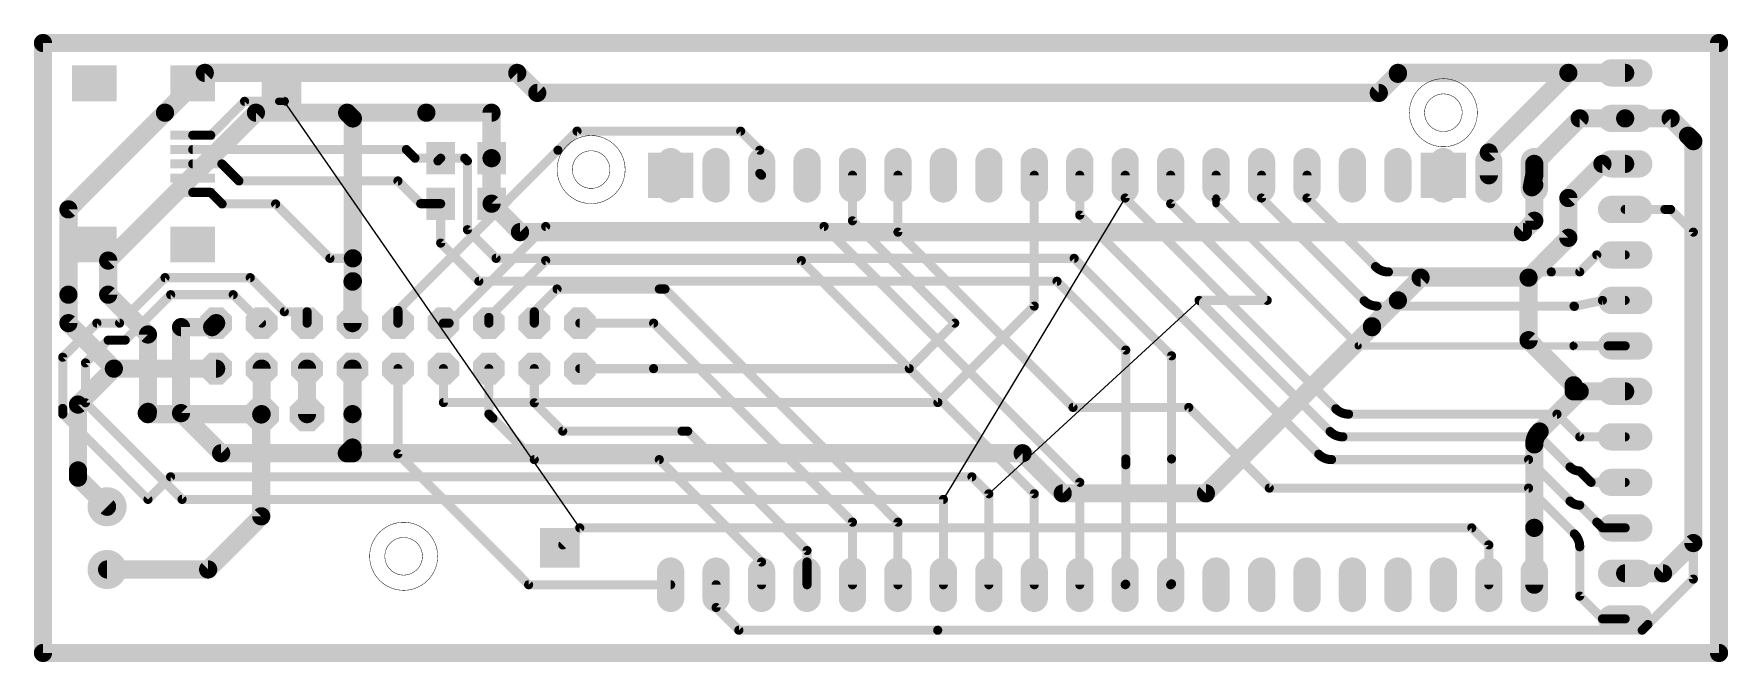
# Model space of a CAD drawing. Extents: x 22.8 to 117.5, y 33.1 to 68.2.
import ezdxf

# ---------------------------------------------------------------- set-up
doc = ezdxf.new("R2010")
doc.units = 0
for name, color, linetype in [('1', 22, 'CONTINUOUS'), ('16', 175, 'CONTINUOUS'), ('17', 82, 'CONTINUOUS'), ('19', 53, 'CONTINUOUS'), ('47', 253, 'CONTINUOUS')]:
    doc.layers.add(name, color=color, linetype=linetype)

# ---------------------------------------------------------------- blocks, each defined once
blk = doc.blocks.new('RECT')
blk.add_solid([(-0.5, -0.5), (0.5, -0.5), (-0.5, 0.5), (0.5, 0.5)])
blk = doc.blocks.new('ROUNDP')
at = {"const_width": 0.5}
blk.add_lwpolyline([(0, -0.25, 1), (0, 0.25, 1), (0, -0.25)], format="xyb", dxfattribs=at)
blk = doc.blocks.new('LONGP100')
at = {"const_width": 1}
blk.add_lwpolyline([(-0.5, 0), (0.5, 0)], dxfattribs=at)
at = {"const_width": 0.5}
for points in [[(-0.5, 0.25, 1), (-0.5, -0.25)], [(0.5, -0.25, 1), (0.5, 0.25)]]:
    blk.add_lwpolyline(points, format="xyb", dxfattribs=at)
blk = doc.blocks.new('OCTAGONP')
at = {"const_width": 0.5}
blk.add_lwpolyline([(-0.25, -0.1036), (-0.25, 0.1036), (-0.1036, 0.25), (0.1036, 0.25), (0.25, 0.1036), (0.25, -0.1036), (0.1036, -0.25), (-0.1036, -0.25), (-0.25, -0.1036), (-0.25, 0.1036)], dxfattribs=at)

msp = doc.modelspace()

# ---------------------------------------------------------------- linework, layer by layer
at = {"layer": '1'}
for points, const_width in [([(108.585, 66.04), (111.76, 66.04)], 1.016), ([(32.715, 62.56), (34.6075, 64.4525)], 0.508), ([(34.6075, 64.4525), (36.83, 64.4525)], 0.508), ([(36.5125, 64.4525), (36.83, 64.4525)], 0.4064), ([(48.4099, 63.8175), (48.4099, 61.2796)], 1.016), ([(111.76, 63.5), (109.22, 63.5)], 1.016), ([(114.3, 63.5), (111.76, 63.5)], 1.016), ([(114.3, 63.5), (115.2724, 62.5276)], 1.016), ([(31.71, 62.56), (32.715, 62.56)], 0.508), ([(115.2724, 62.5276), (115.57, 62.23)], 1.016), ([(115.2724, 62.5276), (115.57, 62.23)], 1.016), ([(115.57, 62.23), (115.57, 39.7908)], 1.016), ([(31.71, 61.76), (43.65, 61.76)], 0.508), ([(43.65, 61.76), (44.1325, 61.2775)], 0.508), ([(48.4099, 61.2796), (48.412, 61.2775)], 1.016), ([(48.412, 61.2775), (48.412, 58.7375)], 1.016), ([(31.71, 60.96), (33.3375, 60.96)], 0.508), ([(33.3375, 60.96), (33.9725, 60.325)], 0.508), ([(44.1325, 61.2775), (45.568, 61.2775)], 0.508), ([(45.4155, 61.125), (45.568, 61.2775)], 0.508), ([(45.568, 61.2775), (46.9113, 61.2775)], 0.508), ([(46.9113, 61.2775), (47.0611, 61.1276)], 0.508), ([(47.0611, 61.1276), (47.0611, 57.2872)], 0.508), ([(108.585, 59.055), (110.49, 60.96)], 1.016), ([(110.49, 60.96), (111.76, 60.96)], 1.016), ([(33.9725, 60.325), (34.29, 60.0075)], 0.508), ([(34.29, 60.0075), (43.18, 60.0075)], 0.508), ([(43.18, 60.0075), (44.45, 58.7375)], 0.508), ([(31.7225, 59.3725), (31.71, 59.36)], 0.508), ([(32.7025, 59.3725), (31.7225, 59.3725)], 0.508), ([(33.35, 58.725), (32.7025, 59.3725)], 0.508), ([(36.3421, 58.725), (33.35, 58.725)], 0.508), ([(36.3421, 58.725), (39.3802, 55.687)], 0.508), ([(44.45, 58.7375), (45.568, 58.7375)], 0.508), ([(45.568, 58.7375), (45.568, 56.54)], 0.508), ([(49.9995, 57.15), (48.412, 58.7375)], 1.016), ([(108.585, 56.8325), (108.585, 59.055)], 1.016), ([(111.76, 58.42), (113.9825, 58.42)], 0.508), ([(47.0611, 57.2872), (48.6613, 55.687)], 0.508), ([(106.045, 57.15), (49.9995, 57.15)], 1.016), ([(106.3625, 54.61), (108.585, 56.8325)], 1.016), ([(45.568, 56.54), (47.7012, 54.4068)], 0.508), ([(48.6613, 55.687), (80.9701, 55.687)], 0.508), ([(80.9701, 55.687), (86.4108, 50.2463)], 0.508), ([(109.22, 54.9275), (110.1725, 55.88)], 0.508), ([(111.76, 55.88), (110.1725, 55.88)], 0.508), ([(99.06, 53.34), (100.33, 54.61)], 1.016), ([(100.33, 54.61), (106.3625, 54.61)], 1.016), ([(106.3625, 51.1175), (106.3625, 54.61)], 1.016), ([(24.765, 53.6575), (24.765, 52.07)], 1.016), ([(26.9875, 53.6575), (29.21, 51.435)], 1.016), ([(47.7012, 54.4068), (80.01, 54.4068)], 0.508), ([(80.01, 54.4068), (83.8505, 50.5663)], 0.508), ([(73.3527, 47.6352), (78.74, 53.0225)], 0.508), ([(87.9475, 53.34), (91.7575, 53.34)], 0.508), ([(97.6122, 51.8922), (99.06, 53.34)], 1.016), ([(108.9224, 53.0026), (108.9025, 53.0225)], 0.508), ([(108.9224, 53.0026), (110.49, 53.34)], 0.508), ([(110.49, 53.34), (111.76, 53.34)], 0.508), ([(24.765, 52.07), (27.305, 49.53)], 1.016), ([(31.0591, 47.0459), (31.0591, 51.8465)], 1.016), ([(71.755, 49.53), (74.295, 52.07)], 0.508), ([(97.6122, 51.8465), (88.331, 42.5653)], 1.016), ([(97.6122, 51.8465), (97.6122, 51.8922)], 1.016), ([(29.21, 51.435), (29.21, 47.117)], 1.016), ([(108.8796, 48.6004), (106.3625, 51.1175)], 1.016), ([(83.8505, 50.5663), (83.8505, 44.4856)], 0.508), ([(86.4108, 50.2463), (86.4108, 44.4856)], 0.508), ([(108.9025, 50.8), (110.8075, 50.8)], 0.508), ([(110.8075, 50.8), (111.2283, 50.8)], 0.508), ([(111.76, 50.8), (111.2283, 50.8)], 0.508), ([(25.2984, 47.5234), (27.305, 49.53)], 1.016), ([(57.4675, 49.53), (71.755, 49.53)], 0.508), ([(106.9776, 46.0176), (109.22, 48.26)], 1.016), ([(108.8796, 48.26), (108.8796, 48.6004)], 1.016), ([(109.22, 48.26), (108.8796, 48.26)], 1.016), ([(111.76, 48.26), (109.22, 48.26)], 1.016), ([(25.2984, 43.8455), (25.2984, 47.5234)], 1.016), ([(29.21, 47.117), (29.1389, 47.0459)], 1.016), ([(33.2994, 44.8056), (31.0591, 47.0459)], 1.016), ([(40.64, 46.99), (40.64, 45.1231)], 1.016), ([(45.72, 47.6352), (73.3527, 47.6352)], 0.508), ([(40.64, 45.1231), (40.3225, 44.8056)], 1.016), ([(106.68, 40.64), (106.68, 45.2992)], 1.016), ([(111.76, 45.72), (109.22, 45.72)], 0.508), ([(40.3225, 44.8056), (33.2994, 44.8056)], 1.016), ([(40.6603, 44.8056), (40.3225, 44.8056)], 1.016), ([(78.0898, 44.8056), (40.6603, 44.8056)], 1.016), ([(80.33, 42.5653), (78.0898, 44.8056)], 1.016), ([(29.21, 42.2275), (30.4749, 43.4924)], 0.508), ([(30.4749, 43.4924), (75.2526, 43.4924)], 0.508), ([(75.2526, 43.4924), (76.2, 42.545)], 0.508), ([(109.5574, 43.4776), (109.22, 43.815)], 0.508), ([(109.5574, 43.4776), (109.855, 43.18)], 0.508), ([(88.331, 42.5653), (80.33, 42.5653)], 1.016), ([(109.855, 43.18), (111.76, 43.18)], 0.508), ([(31.115, 42.2275), (73.66, 42.2275)], 0.508), ([(109.22, 41.91), (110.1725, 40.9575)], 0.508), ([(53.34, 40.64), (52.3875, 39.6875)], 0.508), ([(103.1875, 40.64), (53.34, 40.64)], 0.508), ([(104.14, 39.6875), (103.1875, 40.64)], 0.508), ([(110.1725, 40.9575), (110.49, 40.64)], 0.508), ([(110.49, 40.64), (110.9108, 40.64)], 0.508), ([(111.76, 40.64), (110.9108, 40.64)], 0.508), ([(104.14, 37.465), (104.14, 39.6875)], 0.508), ([(115.57, 39.7908), (113.8792, 38.1)], 1.016), ([(111.76, 38.1), (113.8792, 38.1)], 1.016), ([(109.22, 36.83), (110.49, 35.56)], 0.508), ([(110.49, 35.56), (110.9108, 35.56)], 0.508), ([(111.76, 35.56), (110.9108, 35.56)], 0.508)]:
    msp.add_lwpolyline(points, dxfattribs=dict(at, const_width=const_width))
for points, const_width in [([(108.585, 66.294, 1), (108.585, 65.786)], 0.508), ([(111.76, 65.786, 1), (111.76, 66.294)], 0.508), ([(34.6075, 64.5795, 1), (34.6075, 64.3255)], 0.254), ([(34.6973, 64.3627, 1), (34.5177, 64.5423)], 0.254), ([(36.5125, 64.5541, 1), (36.5125, 64.3509)], 0.2032), ([(36.83, 64.3255, 1), (36.83, 64.5795)], 0.254), ([(36.83, 64.3509, 1), (36.83, 64.5541)], 0.2032), ([(48.6639, 63.8175, 1), (48.1559, 63.8175)], 0.508), ([(109.22, 63.754, 1), (109.22, 63.246)], 0.508), ([(111.76, 63.754, 1), (111.76, 63.246)], 0.508), ([(111.76, 63.246, 1), (111.76, 63.754)], 0.508), ([(114.4796, 63.6796, 1), (114.1204, 63.3204)], 0.508), ([(114.3, 63.246, 1), (114.3, 63.754)], 0.508), ([(31.71, 62.687, 1), (31.71, 62.433)], 0.254), ([(32.6252, 62.6498, 1), (32.8048, 62.4702)], 0.254), ([(32.715, 62.433, 1), (32.715, 62.687)], 0.254), ([(115.452, 62.7072, 1), (115.0928, 62.348)], 0.508), ([(115.452, 62.7072, 1), (115.0928, 62.348)], 0.508), ([(115.0928, 62.348, 1), (115.452, 62.7072)], 0.508), ([(115.824, 62.23, 1), (115.316, 62.23)], 0.508), ([(115.3904, 62.0504, 1), (115.7496, 62.4096)], 0.508), ([(115.3904, 62.0504, 1), (115.7496, 62.4096)], 0.508), ([(31.71, 61.887, 1), (31.71, 61.633)], 0.254), ([(43.7398, 61.8498, 1), (43.5602, 61.6702)], 0.254), ([(43.65, 61.633, 1), (43.65, 61.887)], 0.254), ([(48.5895, 61.4592, 1), (48.2303, 61.1)], 0.508), ([(48.666, 61.2775, 1), (48.158, 61.2775)], 0.508), ([(48.2324, 61.0979, 1), (48.5916, 61.4571)], 0.508), ([(31.71, 61.087, 1), (31.71, 60.833)], 0.254), ([(33.4273, 61.0498, 1), (33.2477, 60.8702)], 0.254), ([(33.3375, 60.833, 1), (33.3375, 61.087)], 0.254), ([(44.1325, 61.4045, 1), (44.1325, 61.1505)], 0.254), ([(44.0427, 61.1877, 1), (44.2223, 61.3673)], 0.254), ([(45.3257, 61.2148, 1), (45.5053, 61.0352)], 0.254), ([(45.568, 61.4045, 1), (45.568, 61.1505)], 0.254), ([(45.6578, 61.1877, 1), (45.4782, 61.3673)], 0.254), ([(45.568, 61.1505, 1), (45.568, 61.4045)], 0.254), ([(47.0011, 61.3673, 1), (46.8215, 61.1877)], 0.254), ([(46.9113, 61.1505, 1), (46.9113, 61.4045)], 0.254), ([(47.1881, 61.1276, 1), (46.9341, 61.1276)], 0.254), ([(46.9713, 61.0378, 1), (47.1509, 61.2174)], 0.254), ([(48.1559, 61.2796, 1), (48.6639, 61.2796)], 0.508), ([(110.49, 61.214, 1), (110.49, 60.706)], 0.508), ([(110.6696, 60.7804, 1), (110.3104, 61.1396)], 0.508), ([(111.76, 60.706, 1), (111.76, 61.214)], 0.508), ([(34.0623, 60.4148, 1), (33.8827, 60.2352)], 0.254), ([(33.8827, 60.2352, 1), (34.0623, 60.4148)], 0.254), ([(34.29, 60.1345, 1), (34.29, 59.8805)], 0.254), ([(34.2002, 59.9177, 1), (34.3798, 60.0973)], 0.254), ([(43.2698, 60.0973, 1), (43.0902, 59.9177)], 0.254), ([(43.18, 59.8805, 1), (43.18, 60.1345)], 0.254), ([(31.6202, 59.4498, 1), (31.7998, 59.2702)], 0.254), ([(31.7225, 59.4995, 1), (31.7225, 59.2455)], 0.254), ([(31.8123, 59.2827, 1), (31.6327, 59.4623)], 0.254), ([(32.7923, 59.4623, 1), (32.6127, 59.2827)], 0.254), ([(32.7025, 59.2455, 1), (32.7025, 59.4995)], 0.254), ([(33.35, 58.852, 1), (33.35, 58.598)], 0.254), ([(33.2602, 58.6352, 1), (33.4398, 58.8148)], 0.254), ([(36.4319, 58.8148, 1), (36.2523, 58.6352)], 0.254), ([(36.3421, 58.598, 1), (36.3421, 58.852)], 0.254), ([(44.45, 58.8645, 1), (44.45, 58.6105)], 0.254), ([(44.3602, 58.6477, 1), (44.5398, 58.8273)], 0.254), ([(45.695, 58.7375, 1), (45.441, 58.7375)], 0.254), ([(45.568, 58.6105, 1), (45.568, 58.8645)], 0.254), ([(48.5916, 58.9171, 1), (48.2324, 58.5579)], 0.508), ([(48.158, 58.7375, 1), (48.666, 58.7375)], 0.508), ([(108.839, 59.055, 1), (108.331, 59.055)], 0.508), ([(108.4054, 59.2346, 1), (108.7646, 58.8754)], 0.508), ([(111.76, 58.547, 1), (111.76, 58.293)], 0.254), ([(113.9825, 58.293, 1), (113.9825, 58.547)], 0.254), ([(47.1509, 57.377, 1), (46.9713, 57.1974)], 0.254), ([(46.9341, 57.2872, 1), (47.1881, 57.2872)], 0.254), ([(49.9995, 57.404, 1), (49.9995, 56.896)], 0.508), ([(49.8199, 56.9704, 1), (50.1791, 57.3296)], 0.508), ([(106.045, 56.896, 1), (106.045, 57.404)], 0.508), ([(108.331, 56.8325, 1), (108.839, 56.8325)], 0.508), ([(108.7646, 56.6529, 1), (108.4054, 57.0121)], 0.508), ([(39.2904, 55.5972, 1), (39.47, 55.7768)], 0.254), ([(45.6578, 56.6298, 1), (45.4782, 56.4502)], 0.254), ([(45.441, 56.54, 1), (45.695, 56.54)], 0.254), ([(48.6613, 55.814, 1), (48.6613, 55.56)], 0.254), ([(48.5715, 55.5972, 1), (48.7511, 55.7768)], 0.254), ([(81.0599, 55.7768, 1), (80.8803, 55.5972)], 0.254), ([(80.9701, 55.56, 1), (80.9701, 55.814)], 0.254), ([(110.1725, 56.007, 1), (110.1725, 55.753)], 0.254), ([(110.2623, 55.7902, 1), (110.0827, 55.9698)], 0.254), ([(111.76, 55.753, 1), (111.76, 56.007)], 0.254), ([(100.33, 54.864, 1), (100.33, 54.356)], 0.508), ([(100.5096, 54.4304, 1), (100.1504, 54.7896)], 0.508), ([(106.6165, 54.61, 1), (106.1085, 54.61)], 0.508), ([(106.1829, 54.7896, 1), (106.5421, 54.4304)], 0.508), ([(106.3625, 54.356, 1), (106.3625, 54.864)], 0.508), ([(109.1302, 55.0173, 1), (109.3098, 54.8377)], 0.254), ([(25.019, 53.6575, 1), (24.511, 53.6575)], 0.508), ([(27.1671, 53.8371, 1), (26.8079, 53.4779)], 0.508), ([(47.7012, 54.5338, 1), (47.7012, 54.2798)], 0.254), ([(47.6114, 54.317, 1), (47.791, 54.4966)], 0.254), ([(80.0998, 54.4966, 1), (79.9202, 54.317)], 0.254), ([(80.01, 54.2798, 1), (80.01, 54.5338)], 0.254), ([(78.8298, 52.9327, 1), (78.6502, 53.1123)], 0.254), ([(87.9475, 53.467, 1), (87.9475, 53.213)], 0.254), ([(91.7575, 53.213, 1), (91.7575, 53.467)], 0.254), ([(98.8804, 53.5196, 1), (99.2396, 53.1604)], 0.508), ([(99.2396, 53.1604, 1), (98.8804, 53.5196)], 0.508), ([(108.9923, 53.1123, 1), (108.8127, 52.9327)], 0.254), ([(108.8957, 53.1267, 1), (108.9491, 52.8784)], 0.254), ([(108.8326, 52.9128, 1), (109.0122, 53.0924)], 0.254), ([(110.49, 53.467, 1), (110.49, 53.213)], 0.254), ([(110.5167, 53.2158, 1), (110.4633, 53.4642)], 0.254), ([(111.76, 53.213, 1), (111.76, 53.467)], 0.254), ([(24.9446, 52.2496, 1), (24.5854, 51.8904)], 0.508), ([(24.511, 52.07, 1), (25.019, 52.07)], 0.508), ([(31.3131, 51.8465, 1), (30.8051, 51.8465)], 0.508), ([(74.3848, 51.9802, 1), (74.2052, 52.1598)], 0.254), ([(97.8662, 51.8922, 1), (97.3582, 51.8922)], 0.508), ([(97.4326, 52.0718, 1), (97.7918, 51.7126)], 0.508), ([(97.3582, 51.8465, 1), (97.8662, 51.8465)], 0.508), ([(97.7918, 51.6669, 1), (97.4326, 52.0261)], 0.508), ([(29.464, 51.435, 1), (28.956, 51.435)], 0.508), ([(29.0304, 51.2554, 1), (29.3896, 51.6146)], 0.508), ([(106.5421, 51.2971, 1), (106.1829, 50.9379)], 0.508), ([(106.1085, 51.1175, 1), (106.6165, 51.1175)], 0.508), ([(83.9775, 50.5663, 1), (83.7235, 50.5663)], 0.254), ([(83.7607, 50.4765, 1), (83.9403, 50.6561)], 0.254), ([(86.5378, 50.2463, 1), (86.2838, 50.2463)], 0.254), ([(86.321, 50.1565, 1), (86.5006, 50.3361)], 0.254), ([(108.9025, 50.927, 1), (108.9025, 50.673)], 0.254), ([(110.8075, 50.927, 1), (110.8075, 50.673)], 0.254), ([(110.8075, 50.673, 1), (110.8075, 50.927)], 0.254), ([(111.2283, 50.927, 1), (111.2283, 50.673)], 0.254), ([(111.2283, 50.673, 1), (111.2283, 50.927)], 0.254), ([(111.76, 50.673, 1), (111.76, 50.927)], 0.254), ([(27.4846, 49.3504, 1), (27.1254, 49.7096)], 0.508), ([(27.1254, 49.3504, 1), (27.4846, 49.7096)], 0.508), ([(57.4675, 49.657, 1), (57.4675, 49.403)], 0.254), ([(71.6652, 49.6198, 1), (71.8448, 49.4402)], 0.254), ([(71.755, 49.403, 1), (71.755, 49.657)], 0.254), ([(109.1336, 48.6004, 1), (108.6256, 48.6004)], 0.508), ([(108.8796, 48.514, 1), (108.8796, 48.006)], 0.508), ([(108.6256, 48.26, 1), (109.1336, 48.26)], 0.508), ([(108.7, 48.4208, 1), (109.0592, 48.78)], 0.508), ([(109.22, 48.514, 1), (109.22, 48.006)], 0.508), ([(109.3996, 48.0804, 1), (109.0404, 48.4396)], 0.508), ([(109.22, 48.006, 1), (109.22, 48.514)], 0.508), ([(111.76, 48.006, 1), (111.76, 48.514)], 0.508), ([(25.5524, 47.5234, 1), (25.0444, 47.5234)], 0.508), ([(25.1188, 47.703, 1), (25.478, 47.3438)], 0.508), ([(28.9593, 47.2255, 1), (29.3185, 46.8663)], 0.508), ([(28.956, 47.117, 1), (29.464, 47.117)], 0.508), ([(29.3896, 46.9374, 1), (29.0304, 47.2966)], 0.508), ([(31.2387, 47.2255, 1), (30.8795, 46.8663)], 0.508), ([(40.894, 46.99, 1), (40.386, 46.99)], 0.508), ([(45.72, 47.7622, 1), (45.72, 47.5082)], 0.254), ([(73.2629, 47.725, 1), (73.4425, 47.5454)], 0.254), ([(73.3527, 47.5082, 1), (73.3527, 47.7622)], 0.254), ([(30.8051, 47.0459, 1), (31.3131, 47.0459)], 0.508), ([(106.9776, 46.0176, 0.1989), (106.68, 45.2992)], 1.016), ([(106.798, 46.1972, 1), (107.1572, 45.838)], 0.508), ([(107.1572, 45.838, 1), (106.798, 46.1972)], 0.508), ([(40.8196, 44.9435, 1), (40.4604, 45.3027)], 0.508), ([(106.934, 45.2992, 1), (106.426, 45.2992)], 0.508), ([(106.426, 45.2992, 1), (106.934, 45.2992)], 0.508), ([(109.22, 45.847, 1), (109.22, 45.593)], 0.254), ([(111.76, 45.593, 1), (111.76, 45.847)], 0.254), ([(33.2994, 45.0596, 1), (33.2994, 44.5516)], 0.508), ([(33.1198, 44.626, 1), (33.479, 44.9852)], 0.508), ([(40.3225, 45.0596, 1), (40.3225, 44.5516)], 0.508), ([(40.1429, 44.9852, 1), (40.5021, 44.626)], 0.508), ([(40.3225, 44.5516, 1), (40.3225, 45.0596)], 0.508), ([(40.386, 45.1231, 1), (40.894, 45.1231)], 0.508), ([(40.6603, 45.0596, 1), (40.6603, 44.5516)], 0.508), ([(40.6603, 44.5516, 1), (40.6603, 45.0596)], 0.508), ([(78.2694, 44.9852, 1), (77.9102, 44.626)], 0.508), ([(78.0898, 44.5516, 1), (78.0898, 45.0596)], 0.508), ([(83.7235, 44.4856, 1), (83.9775, 44.4856)], 0.254), ([(86.2838, 44.4856, 1), (86.5378, 44.4856)], 0.254), ([(25.0444, 43.8455, 1), (25.5524, 43.8455)], 0.508), ([(30.4749, 43.6194, 1), (30.4749, 43.3654)], 0.254), ([(30.5647, 43.4026, 1), (30.3851, 43.5822)], 0.254), ([(75.3424, 43.5822, 1), (75.1628, 43.4026)], 0.254), ([(75.2526, 43.3654, 1), (75.2526, 43.6194)], 0.254), ([(109.3098, 43.9048, 1), (109.1302, 43.7252)], 0.254), ([(109.6472, 43.5674, 1), (109.4676, 43.3878)], 0.254), ([(109.4676, 43.3878, 1), (109.6472, 43.5674)], 0.254), ([(76.1102, 42.4552, 1), (76.2898, 42.6348)], 0.254), ([(80.33, 42.8193, 1), (80.33, 42.3113)], 0.508), ([(80.1504, 42.3857, 1), (80.5096, 42.7449)], 0.508), ([(88.1514, 42.7449, 1), (88.5106, 42.3857)], 0.508), ([(88.331, 42.3113, 1), (88.331, 42.8193)], 0.508), ([(109.855, 43.307, 1), (109.855, 43.053)], 0.254), ([(109.7652, 43.0902, 1), (109.9448, 43.2698)], 0.254), ([(111.76, 43.053, 1), (111.76, 43.307)], 0.254), ([(29.1202, 42.3173, 1), (29.2998, 42.1377)], 0.254), ([(31.115, 42.3545, 1), (31.115, 42.1005)], 0.254), ([(73.66, 42.1005, 1), (73.66, 42.3545)], 0.254), ([(109.3098, 41.9998, 1), (109.1302, 41.8202)], 0.254), ([(53.34, 40.767, 1), (53.34, 40.513)], 0.254), ([(53.4298, 40.5502, 1), (53.2502, 40.7298)], 0.254), ([(103.2773, 40.7298, 1), (103.0977, 40.5502)], 0.254), ([(103.1875, 40.513, 1), (103.1875, 40.767)], 0.254), ([(106.426, 40.64, 1), (106.934, 40.64)], 0.508), ([(110.2623, 41.0473, 1), (110.0827, 40.8677)], 0.254), ([(110.0827, 40.8677, 1), (110.2623, 41.0473)], 0.254), ([(110.49, 40.767, 1), (110.49, 40.513)], 0.254), ([(110.4002, 40.5502, 1), (110.5798, 40.7298)], 0.254), ([(110.9108, 40.767, 1), (110.9108, 40.513)], 0.254), ([(110.9108, 40.513, 1), (110.9108, 40.767)], 0.254), ([(111.76, 40.513, 1), (111.76, 40.767)], 0.254), ([(52.2977, 39.7773, 1), (52.4773, 39.5977)], 0.254), ([(104.267, 39.6875, 1), (104.013, 39.6875)], 0.254), ([(104.0502, 39.5977, 1), (104.2298, 39.7773)], 0.254), ([(115.316, 39.7908, 1), (115.824, 39.7908)], 0.508), ([(115.7496, 39.6112, 1), (115.3904, 39.9704)], 0.508), ([(111.76, 38.354, 1), (111.76, 37.846)], 0.508), ([(113.6996, 38.2796, 1), (114.0588, 37.9204)], 0.508), ([(113.8792, 37.846, 1), (113.8792, 38.354)], 0.508), ([(104.013, 37.465, 1), (104.267, 37.465)], 0.254), ([(109.3098, 36.9198, 1), (109.1302, 36.7402)], 0.254), ([(110.49, 35.687, 1), (110.49, 35.433)], 0.254), ([(110.4002, 35.4702, 1), (110.5798, 35.6498)], 0.254), ([(110.9108, 35.687, 1), (110.9108, 35.433)], 0.254), ([(110.9108, 35.433, 1), (110.9108, 35.687)], 0.254), ([(111.76, 35.433, 1), (111.76, 35.687)], 0.254)]:
    msp.add_lwpolyline(points, format="xyb", dxfattribs=dict(at, const_width=const_width))
at = {"layer": '16'}
for points, const_width in [([(32.385, 66.04), (30.1625, 63.8175)], 1.016), ([(49.8475, 66.04), (32.385, 66.04)], 1.016), ([(50.9651, 64.9224), (49.8475, 66.04)], 1.016), ([(99.06, 65.9892), (97.9932, 64.9224)], 1.016), ([(108.585, 66.04), (99.06, 66.04)], 1.016), ([(99.06, 66.04), (99.06, 65.9892)], 1.016), ([(104.14, 61.595), (108.585, 66.04)], 1.016), ([(97.9932, 64.9224), (50.9651, 64.9224)], 1.016), ([(30.1625, 63.8175), (24.765, 58.42)], 1.016), ([(35.2425, 63.8175), (26.9875, 55.5625)], 1.016), ([(40.3403, 63.8175), (35.2425, 63.8175)], 1.016), ([(40.3403, 63.8175), (44.7675, 63.8175)], 1.016), ([(40.6603, 63.4975), (40.3403, 63.8175)], 1.016), ([(40.6603, 55.687), (40.6603, 63.4975)], 1.016), ([(44.7675, 63.8175), (48.4099, 63.8175)], 1.016), ([(106.68, 60.96), (109.22, 63.5)], 1.016), ([(52.1208, 61.722), (53.1876, 62.7888)], 0.508), ([(53.1876, 62.7888), (62.3316, 62.7888)], 0.508), ([(62.3316, 62.7888), (63.3984, 61.722)], 0.508), ([(43.18, 52.7812), (52.1208, 61.722)], 0.508), ([(63.3984, 61.722), (63.3984, 60.4266)], 0.508), ([(104.14, 60.325), (104.14, 61.595)], 1.016), ([(63.3984, 60.4266), (63.5, 60.325)], 0.508), ([(106.68, 60.325), (106.5457, 59.6534)], 1.016), ([(106.68, 60.325), (106.68, 60.96)], 1.016), ([(106.68, 57.785), (106.68, 60.325)], 1.016), ([(68.58, 57.785), (68.58, 60.325)], 0.508), ([(71.12, 57.15), (71.12, 60.325)], 0.508), ([(78.74, 53.0225), (78.74, 60.325)], 0.508), ([(81.28, 58.1025), (81.28, 60.325)], 0.508), ([(83.82, 59.055), (83.82, 60.325)], 0.508), ([(86.36, 58.7375), (86.36, 60.325)], 0.508), ([(88.9, 59.055), (88.9, 60.325)], 0.508), ([(91.44, 59.055), (91.44, 60.325)], 0.508), ([(93.98, 59.055), (93.98, 60.325)], 0.508), ([(106.68, 59.7877), (106.5457, 59.6534)], 1.016), ([(24.765, 58.42), (24.765, 53.6575)], 1.016), ([(95.5874, 47.2876), (83.82, 59.055)], 0.508), ([(91.7575, 53.34), (86.36, 58.7375)], 0.508), ([(88.9, 59.055), (88.9, 58.7375)], 0.4064), ([(88.9, 58.7375), (96.8375, 50.8)], 0.4064), ([(97.1749, 53.3201), (91.44, 59.055)], 0.508), ([(97.8099, 55.2251), (93.98, 59.055)], 0.508), ([(74.295, 52.07), (68.58, 57.785)], 0.508), ([(94.6349, 44.7476), (81.28, 58.1025)], 0.508), ([(106.045, 57.15), (106.68, 57.785)], 1.016), ([(113.9825, 58.42), (114.3, 58.42)], 0.508), ([(114.3, 58.42), (115.57, 57.15)], 0.508), ([(46.0375, 52.07), (51.435, 57.4675)], 0.508), ([(51.435, 57.4675), (66.9925, 57.4675)], 0.508), ([(66.9925, 57.4675), (81.28, 43.18)], 0.508), ([(80.9041, 47.3659), (71.12, 57.15)], 0.508), ([(115.57, 57.15), (115.57, 37.7825)], 0.508), ([(26.9875, 55.5625), (26.9875, 53.6575)], 1.016), ([(39.3802, 55.687), (40.6603, 55.687)], 0.508), ([(40.6603, 54.4068), (40.6603, 55.687)], 1.016), ([(40.64, 54.3865), (40.6603, 54.4068)], 1.016), ([(48.26, 52.3875), (51.435, 55.5625)], 0.508), ([(51.435, 55.5625), (65.7225, 55.5625)], 0.508), ([(65.7225, 55.5625), (78.74, 42.545)], 0.508), ([(107.6325, 54.9275), (98.5283, 54.9275)], 0.508), ([(107.6325, 54.9275), (109.22, 54.9275)], 0.508), ([(30.1625, 54.61), (27.6225, 52.07)], 0.508), ([(34.925, 54.61), (30.1625, 54.61)], 0.508), ([(36.83, 52.705), (34.925, 54.61)], 0.508), ([(40.64, 52.07), (40.64, 54.3865)], 1.016), ([(50.8, 52.705), (52.07, 53.975)], 0.508), ([(52.07, 53.975), (57.785, 53.975)], 0.508), ([(57.785, 53.975), (58.1025, 53.975)], 0.508), ([(58.1025, 53.975), (71.12, 40.9575)], 0.508), ([(30.48, 53.6575), (27.94, 51.1175)], 0.508), ([(33.9725, 53.6575), (30.48, 53.6575)], 0.508), ([(35.56, 52.07), (33.9725, 53.6575)], 0.508), ([(43.18, 52.07), (43.18, 52.7812)], 0.508), ([(95.2699, 46.0176), (87.9475, 53.34)], 0.508), ([(108.9025, 53.0225), (97.8933, 53.0225)], 0.508), ([(26.3525, 52.07), (24.4475, 50.165)], 0.508), ([(27.6225, 52.07), (26.3525, 52.07)], 0.508), ([(31.0591, 51.8465), (32.7965, 51.8465)], 1.016), ([(32.7965, 51.8465), (33.02, 52.07)], 1.016), ([(38.1, 52.705), (36.83, 52.705)], 0.508), ([(38.1, 52.07), (38.1, 52.705)], 0.508), ([(45.72, 52.07), (46.0375, 52.07)], 0.508), ([(48.26, 52.07), (48.26, 52.3875)], 0.508), ([(50.8, 52.07), (50.8, 52.705)], 0.508), ([(53.34, 52.07), (57.4675, 52.07)], 0.508), ([(57.4675, 52.07), (68.58, 40.9575)], 0.508), ([(26.9875, 51.1175), (25.7175, 49.8475)], 0.508), ([(27.94, 51.1175), (26.9875, 51.1175)], 0.508), ([(24.4475, 50.165), (24.4475, 47.3075)], 0.508), ([(96.8375, 50.8), (108.9025, 50.8)], 0.4064), ([(25.7175, 49.8475), (25.7175, 47.625)], 0.508), ([(27.305, 49.53), (33.02, 49.53)], 1.016), ([(35.56, 49.53), (35.56, 46.99)], 1.016), ([(38.1, 49.53), (38.1, 46.99)], 1.016), ([(40.64, 49.53), (40.64, 46.99)], 1.016), ([(43.18, 49.53), (43.18, 44.7675)], 0.508), ([(45.72, 49.53), (45.72, 47.6352)], 0.508), ([(48.26, 46.99), (48.26, 49.53)], 0.508), ([(50.8, 47.625), (50.8, 49.53)], 0.508), ([(53.34, 49.53), (57.4675, 49.53)], 0.508), ([(24.4475, 47.3075), (24.4475, 46.99)], 0.508), ([(25.7175, 47.625), (31.115, 42.2275)], 0.508), ([(29.1948, 46.99), (29.1389, 47.0459)], 1.016), ([(35.56, 46.99), (29.1948, 46.99)], 1.016), ([(35.5397, 46.9697), (35.56, 46.99)], 1.016), ([(35.5397, 41.2852), (35.5397, 46.9697)], 1.016), ([(52.3875, 46.0375), (50.8, 47.625)], 0.508), ([(87.3709, 47.3659), (80.9041, 47.3659)], 0.508), ([(91.8743, 42.8625), (87.3709, 47.3659)], 0.508), ([(24.4475, 46.99), (29.21, 42.2275)], 0.508), ([(48.4845, 46.7655), (48.26, 46.99)], 0.508), ([(48.4845, 46.7655), (50.8, 44.45)], 0.508), ([(107.95, 46.99), (96.3058, 46.99)], 0.508), ([(109.22, 45.72), (107.95, 46.99)], 0.508), ([(59.055, 46.0375), (52.3875, 46.0375)], 0.508), ([(59.055, 46.0375), (59.3725, 46.0375)], 0.508), ([(59.3725, 46.0375), (66.04, 39.37)], 0.508), ([(106.9975, 45.72), (95.9883, 45.72)], 0.508), ([(108.678, 44.0395), (106.9975, 45.72)], 0.508), ([(43.18, 44.7675), (50.4825, 37.465)], 0.508), ([(50.8, 44.45), (57.785, 44.45)], 0.508), ([(63.5, 38.735), (57.785, 44.45)], 0.508), ([(83.8505, 44.4856), (83.8505, 44.1655)], 0.508), ([(86.4108, 44.4856), (86.4108, 37.5158)], 0.508), ([(106.3625, 44.45), (95.3533, 44.45)], 0.508), ([(108.678, 42.1345), (106.3625, 44.45)], 0.508), ([(25.2984, 43.8455), (25.2984, 43.4433)], 1.016), ([(25.2984, 43.4433), (26.924, 41.8177)], 1.016), ([(83.8505, 44.1655), (83.8505, 37.4955)], 0.508), ([(76.2, 42.545), (76.2, 37.465)], 0.508), ([(78.74, 42.545), (78.74, 37.465)], 0.508), ([(81.28, 43.18), (81.28, 37.465)], 0.508), ([(106.3625, 42.8625), (91.8743, 42.8625)], 0.508), ([(108.9224, 40.3026), (106.3625, 42.8625)], 0.508), ([(32.5722, 38.3177), (35.5397, 41.2852)], 1.016), ([(73.66, 42.2275), (73.66, 37.465)], 0.508), ([(68.58, 40.9575), (68.58, 37.465)], 0.508), ([(71.12, 40.9575), (71.12, 37.465)], 0.508), ([(106.68, 37.465), (106.68, 40.64)], 1.016), ([(109.22, 36.83), (109.22, 39.5842)], 0.508), ([(26.924, 38.3177), (32.5722, 38.3177)], 1.016), ([(63.5, 37.465), (63.5, 38.735)], 0.508), ([(66.04, 39.37), (66.04, 38.1)], 0.508), ([(66.04, 38.1), (66.04, 38.735)], 0.508), ([(66.04, 37.465), (66.04, 38.1)], 0.508), ([(115.57, 37.7825), (113.03, 35.2425)], 0.508), ([(50.4825, 37.465), (58.42, 37.465)], 0.508), ([(60.96, 36.195), (60.96, 37.465)], 0.508), ([(83.8505, 37.4955), (83.82, 37.465)], 0.508), ([(86.4108, 37.5158), (86.36, 37.465)], 0.508), ([(62.23, 34.925), (60.96, 36.195)], 0.508), ([(73.3425, 34.925), (62.23, 34.925)], 0.508), ([(112.7125, 34.925), (73.3425, 34.925)], 0.508), ([(113.03, 35.2425), (112.7125, 34.925)], 0.508)]:
    msp.add_lwpolyline(points, dxfattribs=dict(at, const_width=const_width))
for points, const_width in [([(32.385, 66.294, 1), (32.385, 65.786)], 0.508), ([(32.5646, 65.8604, 1), (32.2054, 66.2196)], 0.508), ([(50.0271, 66.2196, 1), (49.6679, 65.8604)], 0.508), ([(49.8475, 65.786, 1), (49.8475, 66.294)], 0.508), ([(99.06, 66.294, 1), (99.06, 65.786)], 0.508), ([(99.314, 66.04, 1), (98.806, 66.04)], 0.508), ([(99.2396, 65.8096, 1), (98.8804, 66.1688)], 0.508), ([(108.7646, 65.8604, 1), (108.4054, 66.2196)], 0.508), ([(108.585, 65.786, 1), (108.585, 66.294)], 0.508), ([(50.9651, 65.1764, 1), (50.9651, 64.6684)], 0.508), ([(50.7855, 64.7428, 1), (51.1447, 65.102)], 0.508), ([(97.8136, 65.102, 1), (98.1728, 64.7428)], 0.508), ([(97.9932, 64.6684, 1), (97.9932, 65.1764)], 0.508), ([(98.806, 65.9892, 1), (99.314, 65.9892)], 0.508), ([(29.9829, 63.9971, 1), (30.3421, 63.6379)], 0.508), ([(30.3421, 63.6379, 1), (29.9829, 63.9971)], 0.508), ([(35.2425, 64.0715, 1), (35.2425, 63.5635)], 0.508), ([(35.4221, 63.6379, 1), (35.0629, 63.9971)], 0.508), ([(40.3403, 64.0715, 1), (40.3403, 63.5635)], 0.508), ([(40.5199, 63.9971, 1), (40.1607, 63.6379)], 0.508), ([(40.3403, 63.5635, 1), (40.3403, 64.0715)], 0.508), ([(40.9143, 63.4975, 1), (40.4063, 63.4975)], 0.508), ([(40.4807, 63.3179, 1), (40.8399, 63.6771)], 0.508), ([(44.7675, 64.0715, 1), (44.7675, 63.5635)], 0.508), ([(44.7675, 63.5635, 1), (44.7675, 64.0715)], 0.508), ([(48.4099, 63.5635, 1), (48.4099, 64.0715)], 0.508), ([(109.3996, 63.3204, 1), (109.0404, 63.6796)], 0.508), ([(53.1876, 62.9158, 1), (53.1876, 62.6618)], 0.254), ([(53.2774, 62.699, 1), (53.0978, 62.8786)], 0.254), ([(62.4214, 62.8786, 1), (62.2418, 62.699)], 0.254), ([(62.3316, 62.6618, 1), (62.3316, 62.9158)], 0.254), ([(52.031, 61.8118, 1), (52.2106, 61.6322)], 0.254), ([(52.2106, 61.6322, 1), (52.031, 61.8118)], 0.254), ([(63.5254, 61.722, 1), (63.2714, 61.722)], 0.254), ([(63.3086, 61.6322, 1), (63.4882, 61.8118)], 0.254), ([(104.394, 61.595, 1), (103.886, 61.595)], 0.508), ([(103.9604, 61.7746, 1), (104.3196, 61.4154)], 0.508), ([(63.4882, 60.5164, 1), (63.3086, 60.3368)], 0.254), ([(106.934, 60.96, 1), (106.426, 60.96)], 0.508), ([(106.5004, 61.1396, 1), (106.8596, 60.7804)], 0.508), ([(106.934, 60.325, 1), (106.426, 60.325)], 0.508), ([(106.9291, 60.2752, 1), (106.4309, 60.3748)], 0.508), ([(63.2714, 60.4266, 1), (63.5254, 60.4266)], 0.254), ([(63.4102, 60.2352, 1), (63.5898, 60.4148)], 0.254), ([(68.707, 60.325, 1), (68.453, 60.325)], 0.254), ([(71.247, 60.325, 1), (70.993, 60.325)], 0.254), ([(78.867, 60.325, 1), (78.613, 60.325)], 0.254), ([(81.407, 60.325, 1), (81.153, 60.325)], 0.254), ([(83.947, 60.325, 1), (83.693, 60.325)], 0.254), ([(86.487, 60.325, 1), (86.233, 60.325)], 0.254), ([(89.027, 60.325, 1), (88.773, 60.325)], 0.254), ([(91.567, 60.325, 1), (91.313, 60.325)], 0.254), ([(94.107, 60.325, 1), (93.853, 60.325)], 0.254), ([(103.886, 60.325, 1), (104.394, 60.325)], 0.508), ([(106.3661, 59.833, 1), (106.7253, 59.4738)], 0.508), ([(106.2966, 59.7032, 1), (106.7947, 59.6036)], 0.508), ([(106.426, 60.325, 1), (106.934, 60.325)], 0.508), ([(106.8596, 59.6081, 1), (106.5004, 59.9673)], 0.508), ([(25.019, 58.42, 1), (24.511, 58.42)], 0.508), ([(24.5854, 58.5996, 1), (24.9446, 58.2404)], 0.508), ([(83.9098, 59.1448, 1), (83.7302, 58.9652)], 0.254), ([(83.693, 59.055, 1), (83.947, 59.055)], 0.254), ([(86.4498, 58.8273, 1), (86.2702, 58.6477)], 0.254), ([(86.233, 58.7375, 1), (86.487, 58.7375)], 0.254), ([(88.773, 59.055, 1), (89.027, 59.055)], 0.254), ([(89.0016, 59.055, 1), (88.7984, 59.055)], 0.2032), ([(88.7984, 58.7375, 1), (89.0016, 58.7375)], 0.2032), ([(88.9718, 58.8093, 1), (88.8282, 58.6657)], 0.2032), ([(91.5298, 59.1448, 1), (91.3502, 58.9652)], 0.254), ([(91.313, 59.055, 1), (91.567, 59.055)], 0.254), ([(94.0698, 59.1448, 1), (93.8902, 58.9652)], 0.254), ([(93.853, 59.055, 1), (94.107, 59.055)], 0.254), ([(68.6698, 57.8748, 1), (68.4902, 57.6952)], 0.254), ([(68.453, 57.785, 1), (68.707, 57.785)], 0.254), ([(81.3698, 58.1923, 1), (81.1902, 58.0127)], 0.254), ([(81.153, 58.1025, 1), (81.407, 58.1025)], 0.254), ([(106.426, 57.785, 1), (106.934, 57.785)], 0.508), ([(106.8596, 57.6054, 1), (106.5004, 57.9646)], 0.508), ([(113.9825, 58.547, 1), (113.9825, 58.293)], 0.254), ([(114.3898, 58.5098, 1), (114.2102, 58.3302)], 0.254), ([(114.3, 58.293, 1), (114.3, 58.547)], 0.254), ([(51.435, 57.5945, 1), (51.435, 57.3405)], 0.254), ([(51.5248, 57.3777, 1), (51.3452, 57.5573)], 0.254), ([(67.0823, 57.5573, 1), (66.9027, 57.3777)], 0.254), ([(66.9925, 57.3405, 1), (66.9925, 57.5945)], 0.254), ([(71.2098, 57.2398, 1), (71.0302, 57.0602)], 0.254), ([(70.993, 57.15, 1), (71.247, 57.15)], 0.254), ([(105.8654, 57.3296, 1), (106.2246, 56.9704)], 0.508), ([(115.697, 57.15, 1), (115.443, 57.15)], 0.254), ([(115.4802, 57.0602, 1), (115.6598, 57.2398)], 0.254), ([(27.2415, 55.5625, 1), (26.7335, 55.5625)], 0.508), ([(26.8079, 55.7421, 1), (27.1671, 55.3829)], 0.508), ([(39.3802, 55.814, 1), (39.3802, 55.56)], 0.254), ([(40.9143, 55.687, 1), (40.4063, 55.687)], 0.508), ([(40.4063, 55.687, 1), (40.9143, 55.687)], 0.508), ([(40.6603, 55.56, 1), (40.6603, 55.814)], 0.254), ([(40.8399, 54.2272, 1), (40.4807, 54.5864)], 0.508), ([(51.435, 55.6895, 1), (51.435, 55.4355)], 0.254), ([(51.5248, 55.4727, 1), (51.3452, 55.6523)], 0.254), ([(65.8123, 55.6523, 1), (65.6327, 55.4727)], 0.254), ([(65.7225, 55.4355, 1), (65.7225, 55.6895)], 0.254), ([(97.8099, 55.2251, 0.1989), (98.5283, 54.9275)], 0.508), ([(97.8997, 55.3149, 1), (97.7201, 55.1353)], 0.254), ([(97.7201, 55.1353, 1), (97.8997, 55.3149)], 0.254), ([(98.5283, 55.0545, 1), (98.5283, 54.8005)], 0.254), ([(98.5283, 54.8005, 1), (98.5283, 55.0545)], 0.254), ([(107.6325, 55.0545, 1), (107.6325, 54.8005)], 0.254), ([(107.6325, 54.8005, 1), (107.6325, 55.0545)], 0.254), ([(109.22, 54.8005, 1), (109.22, 55.0545)], 0.254), ([(30.1625, 54.737, 1), (30.1625, 54.483)], 0.254), ([(30.2523, 54.5202, 1), (30.0727, 54.6998)], 0.254), ([(35.0148, 54.6998, 1), (34.8352, 54.5202)], 0.254), ([(34.925, 54.483, 1), (34.925, 54.737)], 0.254), ([(40.894, 54.3865, 1), (40.386, 54.3865)], 0.508), ([(40.4604, 54.5661, 1), (40.8196, 54.2069)], 0.508), ([(40.4063, 54.4068, 1), (40.9143, 54.4068)], 0.508), ([(52.07, 54.102, 1), (52.07, 53.848)], 0.254), ([(52.1598, 53.8852, 1), (51.9802, 54.0648)], 0.254), ([(57.785, 54.102, 1), (57.785, 53.848)], 0.254), ([(57.785, 53.848, 1), (57.785, 54.102)], 0.254), ([(58.1923, 54.0648, 1), (58.0127, 53.8852)], 0.254), ([(58.1025, 53.848, 1), (58.1025, 54.102)], 0.254), ([(24.511, 53.6575, 1), (25.019, 53.6575)], 0.508), ([(26.7335, 53.6575, 1), (27.2415, 53.6575)], 0.508), ([(30.48, 53.7845, 1), (30.48, 53.5305)], 0.254), ([(30.5698, 53.5677, 1), (30.3902, 53.7473)], 0.254), ([(34.0623, 53.7473, 1), (33.8827, 53.5677)], 0.254), ([(33.9725, 53.5305, 1), (33.9725, 53.7845)], 0.254), ([(43.307, 52.7812, 1), (43.053, 52.7812)], 0.254), ([(78.613, 53.0225, 1), (78.867, 53.0225)], 0.254), ([(88.0373, 53.4298, 1), (87.8577, 53.2502)], 0.254), ([(91.6677, 53.2502, 1), (91.8473, 53.4298)], 0.254), ([(97.1749, 53.3201, 0.1989), (97.8933, 53.0225)], 0.508), ([(97.2647, 53.4099, 1), (97.0851, 53.2303)], 0.254), ([(97.0851, 53.2303, 1), (97.2647, 53.4099)], 0.254), ([(97.8933, 53.1495, 1), (97.8933, 52.8955)], 0.254), ([(97.8933, 52.8955, 1), (97.8933, 53.1495)], 0.254), ([(108.9025, 52.8955, 1), (108.9025, 53.1495)], 0.254), ([(26.3525, 52.197, 1), (26.3525, 51.943)], 0.254), ([(26.4423, 51.9802, 1), (26.2627, 52.1598)], 0.254), ([(27.5327, 52.1598, 1), (27.7123, 51.9802)], 0.254), ([(27.6225, 51.943, 1), (27.6225, 52.197)], 0.254), ([(31.0591, 52.1005, 1), (31.0591, 51.5925)], 0.508), ([(32.6169, 52.0261, 1), (32.9761, 51.6669)], 0.508), ([(32.7965, 51.5925, 1), (32.7965, 52.1005)], 0.508), ([(33.1996, 51.8904, 1), (32.8404, 52.2496)], 0.508), ([(35.4702, 51.9802, 1), (35.6498, 52.1598)], 0.254), ([(36.83, 52.832, 1), (36.83, 52.578)], 0.254), ([(36.7402, 52.6152, 1), (36.9198, 52.7948)], 0.254), ([(38.227, 52.705, 1), (37.973, 52.705)], 0.254), ([(37.973, 52.07, 1), (38.227, 52.07)], 0.254), ([(38.1, 52.578, 1), (38.1, 52.832)], 0.254), ([(40.386, 52.07, 1), (40.894, 52.07)], 0.508), ([(43.0902, 52.871, 1), (43.2698, 52.6914)], 0.254), ([(43.053, 52.07, 1), (43.307, 52.07)], 0.254), ([(45.72, 52.197, 1), (45.72, 51.943)], 0.254), ([(45.9477, 52.1598, 1), (46.1273, 51.9802)], 0.254), ([(46.0375, 51.943, 1), (46.0375, 52.197)], 0.254), ([(48.387, 52.3875, 1), (48.133, 52.3875)], 0.254), ([(48.1702, 52.4773, 1), (48.3498, 52.2977)], 0.254), ([(48.133, 52.07, 1), (48.387, 52.07)], 0.254), ([(50.927, 52.705, 1), (50.673, 52.705)], 0.254), ([(50.7102, 52.7948, 1), (50.8898, 52.6152)], 0.254), ([(50.673, 52.07, 1), (50.927, 52.07)], 0.254), ([(53.34, 52.197, 1), (53.34, 51.943)], 0.254), ([(57.5573, 52.1598, 1), (57.3777, 51.9802)], 0.254), ([(57.4675, 51.943, 1), (57.4675, 52.197)], 0.254), ([(74.2052, 51.9802, 1), (74.3848, 52.1598)], 0.254), ([(26.9875, 51.2445, 1), (26.9875, 50.9905)], 0.254), ([(27.0773, 51.0277, 1), (26.8977, 51.2073)], 0.254), ([(27.8502, 51.2073, 1), (28.0298, 51.0277)], 0.254), ([(27.94, 50.9905, 1), (27.94, 51.2445)], 0.254), ([(24.5745, 50.165, 1), (24.3205, 50.165)], 0.254), ([(24.3577, 50.2548, 1), (24.5373, 50.0752)], 0.254), ([(96.8375, 50.9016, 1), (96.8375, 50.6984)], 0.2032), ([(96.7657, 50.7282, 1), (96.9093, 50.8718)], 0.2032), ([(108.9025, 50.6984, 1), (108.9025, 50.9016)], 0.2032), ([(25.8445, 49.8475, 1), (25.5905, 49.8475)], 0.254), ([(25.6277, 49.9373, 1), (25.8073, 49.7577)], 0.254), ([(27.305, 49.784, 1), (27.305, 49.276)], 0.508), ([(33.02, 49.276, 1), (33.02, 49.784)], 0.508), ([(35.814, 49.53, 1), (35.306, 49.53)], 0.508), ([(38.354, 49.53, 1), (37.846, 49.53)], 0.508), ([(40.894, 49.53, 1), (40.386, 49.53)], 0.508), ([(43.307, 49.53, 1), (43.053, 49.53)], 0.254), ([(45.847, 49.53, 1), (45.593, 49.53)], 0.254), ([(48.387, 49.53, 1), (48.133, 49.53)], 0.254), ([(50.927, 49.53, 1), (50.673, 49.53)], 0.254), ([(53.34, 49.657, 1), (53.34, 49.403)], 0.254), ([(57.4675, 49.403, 1), (57.4675, 49.657)], 0.254), ([(24.5745, 47.3075, 1), (24.3205, 47.3075)], 0.254), ([(24.3205, 47.3075, 1), (24.5745, 47.3075)], 0.254), ([(25.8073, 47.7148, 1), (25.6277, 47.5352)], 0.254), ([(25.5905, 47.625, 1), (25.8445, 47.625)], 0.254), ([(29.3185, 47.2255, 1), (28.9593, 46.8663)], 0.508), ([(29.1948, 47.244, 1), (29.1948, 46.736)], 0.508), ([(29.0152, 46.8104, 1), (29.3744, 47.1696)], 0.508), ([(35.7937, 46.9697, 1), (35.2857, 46.9697)], 0.508), ([(35.3601, 47.1493, 1), (35.7193, 46.7901)], 0.508), ([(35.7396, 46.8104, 1), (35.3804, 47.1696)], 0.508), ([(35.56, 46.736, 1), (35.56, 47.244)], 0.508), ([(45.593, 47.6352, 1), (45.847, 47.6352)], 0.254), ([(50.8898, 47.7148, 1), (50.7102, 47.5352)], 0.254), ([(50.673, 47.625, 1), (50.927, 47.625)], 0.254), ([(80.9041, 47.4929, 1), (80.9041, 47.2389)], 0.254), ([(80.8143, 47.2761, 1), (80.9939, 47.4557)], 0.254), ([(87.4607, 47.4557, 1), (87.2811, 47.2761)], 0.254), ([(87.3709, 47.2389, 1), (87.3709, 47.4929)], 0.254), ([(95.5874, 47.2876, 0.1989), (96.3058, 46.99)], 0.508), ([(95.6772, 47.3774, 1), (95.4976, 47.1978)], 0.254), ([(95.4976, 47.1978, 1), (95.6772, 47.3774)], 0.254), ([(24.5373, 47.0798, 1), (24.3577, 46.9002)], 0.254), ([(24.3205, 46.99, 1), (24.5745, 46.99)], 0.254), ([(35.306, 46.99, 1), (35.814, 46.99)], 0.508), ([(37.846, 46.99, 1), (38.354, 46.99)], 0.508), ([(40.386, 46.99, 1), (40.894, 46.99)], 0.508), ([(48.3498, 47.0798, 1), (48.1702, 46.9002)], 0.254), ([(48.133, 46.99, 1), (48.387, 46.99)], 0.254), ([(48.5743, 46.8553, 1), (48.3947, 46.6757)], 0.254), ([(48.3947, 46.6757, 1), (48.5743, 46.8553)], 0.254), ([(96.3058, 47.117, 1), (96.3058, 46.863)], 0.254), ([(96.3058, 46.863, 1), (96.3058, 47.117)], 0.254), ([(108.0398, 47.0798, 1), (107.8602, 46.9002)], 0.254), ([(107.95, 46.863, 1), (107.95, 47.117)], 0.254), ([(52.3875, 46.1645, 1), (52.3875, 45.9105)], 0.254), ([(52.2977, 45.9477, 1), (52.4773, 46.1273)], 0.254), ([(59.055, 46.1645, 1), (59.055, 45.9105)], 0.254), ([(59.055, 45.9105, 1), (59.055, 46.1645)], 0.254), ([(59.4623, 46.1273, 1), (59.2827, 45.9477)], 0.254), ([(59.3725, 45.9105, 1), (59.3725, 46.1645)], 0.254), ([(95.2699, 46.0176, 0.1989), (95.9883, 45.72)], 0.508), ([(95.3597, 46.1074, 1), (95.1801, 45.9278)], 0.254), ([(95.1801, 45.9278, 1), (95.3597, 46.1074)], 0.254), ([(95.9883, 45.847, 1), (95.9883, 45.593)], 0.254), ([(95.9883, 45.593, 1), (95.9883, 45.847)], 0.254), ([(107.0873, 45.8098, 1), (106.9077, 45.6302)], 0.254), ([(106.9975, 45.593, 1), (106.9975, 45.847)], 0.254), ([(109.1302, 45.6302, 1), (109.3098, 45.8098)], 0.254), ([(43.2698, 44.8573, 1), (43.0902, 44.6777)], 0.254), ([(43.053, 44.7675, 1), (43.307, 44.7675)], 0.254), ([(50.8, 44.577, 1), (50.8, 44.323)], 0.254), ([(50.7102, 44.3602, 1), (50.8898, 44.5398)], 0.254), ([(57.8748, 44.5398, 1), (57.6952, 44.3602)], 0.254), ([(57.785, 44.323, 1), (57.785, 44.577)], 0.254), ([(83.9775, 44.4856, 1), (83.7235, 44.4856)], 0.254), ([(86.5378, 44.4856, 1), (86.2838, 44.4856)], 0.254), ([(94.6349, 44.7476, 0.1989), (95.3533, 44.45)], 0.508), ([(94.7247, 44.8374, 1), (94.5451, 44.6578)], 0.254), ([(94.5451, 44.6578, 1), (94.7247, 44.8374)], 0.254), ([(95.3533, 44.577, 1), (95.3533, 44.323)], 0.254), ([(95.3533, 44.323, 1), (95.3533, 44.577)], 0.254), ([(106.4523, 44.5398, 1), (106.2727, 44.3602)], 0.254), ([(106.3625, 44.323, 1), (106.3625, 44.577)], 0.254), ([(25.5524, 43.8455, 1), (25.0444, 43.8455)], 0.508), ([(25.478, 43.6229, 1), (25.1188, 43.2637)], 0.508), ([(25.0444, 43.4433, 1), (25.5524, 43.4433)], 0.508), ([(83.9775, 44.1655, 1), (83.7235, 44.1655)], 0.254), ([(83.7235, 44.1655, 1), (83.9775, 44.1655)], 0.254), ([(108.678, 44.0395, 0.1989), (109.22, 43.815)], 0.508), ([(108.7678, 44.1293, 1), (108.5882, 43.9497)], 0.254), ([(108.5882, 43.9497, 1), (108.7678, 44.1293)], 0.254), ([(109.22, 43.688, 1), (109.22, 43.942)], 0.254), ([(76.327, 42.545, 1), (76.073, 42.545)], 0.254), ([(78.867, 42.545, 1), (78.613, 42.545)], 0.254), ([(78.6502, 42.4552, 1), (78.8298, 42.6348)], 0.254), ([(81.407, 43.18, 1), (81.153, 43.18)], 0.254), ([(81.1902, 43.0902, 1), (81.3698, 43.2698)], 0.254), ([(91.8743, 42.9895, 1), (91.8743, 42.7355)], 0.254), ([(91.7845, 42.7727, 1), (91.9641, 42.9523)], 0.254), ([(106.4523, 42.9523, 1), (106.2727, 42.7727)], 0.254), ([(106.3625, 42.7355, 1), (106.3625, 42.9895)], 0.254), ([(26.7444, 41.6381, 1), (27.1036, 41.9973)], 0.508), ([(29.1202, 42.1377, 1), (29.2998, 42.3173)], 0.254), ([(31.0252, 42.1377, 1), (31.2048, 42.3173)], 0.254), ([(35.7193, 41.1056, 1), (35.3601, 41.4648)], 0.508), ([(73.787, 42.2275, 1), (73.533, 42.2275)], 0.254), ([(108.678, 42.1345, 0.1989), (109.22, 41.91)], 0.508), ([(108.7678, 42.2243, 1), (108.5882, 42.0447)], 0.254), ([(108.5882, 42.0447, 1), (108.7678, 42.2243)], 0.254), ([(109.22, 41.783, 1), (109.22, 42.037)], 0.254), ([(35.2857, 41.2852, 1), (35.7937, 41.2852)], 0.508), ([(68.707, 40.9575, 1), (68.453, 40.9575)], 0.254), ([(68.4902, 40.8677, 1), (68.6698, 41.0473)], 0.254), ([(71.247, 40.9575, 1), (70.993, 40.9575)], 0.254), ([(71.0302, 40.8677, 1), (71.2098, 41.0473)], 0.254), ([(106.934, 40.64, 1), (106.426, 40.64)], 0.508), ([(109.22, 39.5842, 0.1989), (108.9224, 40.3026)], 0.508), ([(109.0122, 40.3924, 1), (108.8326, 40.2128)], 0.254), ([(108.8326, 40.2128, 1), (109.0122, 40.3924)], 0.254), ([(109.347, 39.5842, 1), (109.093, 39.5842)], 0.254), ([(26.924, 38.5717, 1), (26.924, 38.0637)], 0.508), ([(32.5722, 38.0637, 1), (32.5722, 38.5717)], 0.508), ([(63.627, 38.735, 1), (63.373, 38.735)], 0.254), ([(63.4102, 38.6452, 1), (63.5898, 38.8248)], 0.254), ([(66.167, 39.37, 1), (65.913, 39.37)], 0.254), ([(66.167, 38.735, 1), (65.913, 38.735)], 0.254), ([(65.9502, 39.2802, 1), (66.1298, 39.4598)], 0.254), ([(109.093, 39.5842, 1), (109.347, 39.5842)], 0.254), ([(32.3926, 38.4973, 1), (32.7518, 38.1381)], 0.508), ([(66.167, 38.1, 1), (65.913, 38.1)], 0.254), ([(65.913, 38.1, 1), (66.167, 38.1)], 0.254), ([(65.913, 38.1, 1), (66.167, 38.1)], 0.254), ([(115.443, 37.7825, 1), (115.697, 37.7825)], 0.254), ([(115.6598, 37.6927, 1), (115.4802, 37.8723)], 0.254), ([(50.4825, 37.592, 1), (50.4825, 37.338)], 0.254), ([(50.3927, 37.3752, 1), (50.5723, 37.5548)], 0.254), ([(58.42, 37.338, 1), (58.42, 37.592)], 0.254), ([(61.087, 37.465, 1), (60.833, 37.465)], 0.254), ([(63.373, 37.465, 1), (63.627, 37.465)], 0.254), ([(65.913, 37.465, 1), (66.167, 37.465)], 0.254), ([(68.453, 37.465, 1), (68.707, 37.465)], 0.254), ([(70.993, 37.465, 1), (71.247, 37.465)], 0.254), ([(73.533, 37.465, 1), (73.787, 37.465)], 0.254), ([(76.073, 37.465, 1), (76.327, 37.465)], 0.254), ([(78.613, 37.465, 1), (78.867, 37.465)], 0.254), ([(81.153, 37.465, 1), (81.407, 37.465)], 0.254), ([(83.7302, 37.5548, 1), (83.9098, 37.3752)], 0.254), ([(83.7235, 37.4955, 1), (83.9775, 37.4955)], 0.254), ([(83.9403, 37.4057, 1), (83.7607, 37.5853)], 0.254), ([(86.2702, 37.5548, 1), (86.4498, 37.3752)], 0.254), ([(86.2838, 37.5158, 1), (86.5378, 37.5158)], 0.254), ([(86.5006, 37.426, 1), (86.321, 37.6056)], 0.254), ([(106.426, 37.465, 1), (106.934, 37.465)], 0.508), ([(109.093, 36.83, 1), (109.347, 36.83)], 0.254), ([(61.0498, 36.2848, 1), (60.8702, 36.1052)], 0.254), ([(60.833, 36.195, 1), (61.087, 36.195)], 0.254), ([(62.23, 35.052, 1), (62.23, 34.798)], 0.254), ([(62.1402, 34.8352, 1), (62.3198, 35.0148)], 0.254), ([(73.3425, 35.052, 1), (73.3425, 34.798)], 0.254), ([(73.3425, 34.798, 1), (73.3425, 35.052)], 0.254), ([(112.6227, 35.0148, 1), (112.8023, 34.8352)], 0.254), ([(112.7125, 34.798, 1), (112.7125, 35.052)], 0.254), ([(112.9402, 35.3323, 1), (113.1198, 35.1527)], 0.254), ([(113.1198, 35.1527, 1), (112.9402, 35.3323)], 0.254)]:
    msp.add_lwpolyline(points, format="xyb", dxfattribs=dict(at, const_width=const_width))
at = {"layer": '19'}
for p, q in [((53.34, 40.64), (36.83, 64.4525)), ((73.66, 42.2275), (83.82, 59.055)), ((76.2, 42.545), (87.9475, 53.34))]:
    msp.add_line(p, q, dxfattribs=at)
at = {"layer": '47', "const_width": 1.016}
for points in [[(23.3426, 67.7079), (23.3426, 33.655)], [(117.0051, 67.7079), (23.3426, 67.7079)], [(117.0051, 33.655), (117.0051, 67.7079)], [(23.3426, 33.655), (117.0051, 33.655)]]:
    msp.add_lwpolyline(points, dxfattribs=at)
at = {"layer": '47'}
for points, const_width in [([(23.5966, 67.7079, 1), (23.0886, 67.7079)], 0.508), ([(23.3426, 67.9619, 1), (23.3426, 67.4539)], 0.508), ([(117.2591, 67.7079, 1), (116.7511, 67.7079)], 0.508), ([(117.0051, 67.4539, 1), (117.0051, 67.9619)], 0.508), ([(101.6, 61.9175, 1), (101.6, 65.7175, 1), (101.6, 61.9175)], 0.0254), ([(101.6, 62.7675, 1), (101.6, 64.8675, 1), (101.6, 62.7675)], 0.0254), ([(53.975, 58.7425, 1), (53.975, 62.5425, 1), (53.975, 58.7425)], 0.0254), ([(53.975, 59.5925, 1), (53.975, 61.6925, 1), (53.975, 59.5925)], 0.0254), ([(43.4975, 37.1525, 1), (43.4975, 40.9525, 1), (43.4975, 37.1525)], 0.0254), ([(43.4975, 38.0025, 1), (43.4975, 40.1025, 1), (43.4975, 38.0025)], 0.0254), ([(23.3426, 33.909, 1), (23.3426, 33.401)], 0.508), ([(117.0051, 33.401, 1), (117.0051, 33.909)], 0.508), ([(23.0886, 33.655, 1), (23.5966, 33.655)], 0.508), ([(116.7511, 33.655, 1), (117.2591, 33.655)], 0.508)]:
    msp.add_lwpolyline(points, format="xyb", dxfattribs=dict(at, const_width=const_width))

# ---------------------------------------------------------------- block references
at = {"layer": '1'}
for p, xscale, yscale in [((26.21, 65.46), 2.5, 2), ((31.71, 65.46), 2.5, 2), ((36.6713, 64.6112), 2.2225, 2.2225), ((31.71, 62.56), 2.5, 0.5), ((31.71, 61.76), 2.5, 0.5), ((45.568, 61.2775), 1.6, 1.803), ((48.412, 61.2775), 1.6, 1.803), ((31.71, 60.96), 2.5, 0.5), ((31.71, 60.16), 2.5, 0.5), ((31.71, 59.36), 2.5, 0.5), ((45.568, 58.7375), 1.6, 1.803), ((48.412, 58.7375), 1.6, 1.803), ((26.21, 56.46), 2.5, 2), ((31.71, 56.46), 2.5, 2), ((52.2288, 39.5288), 2.2225, 2.2225)]:
    msp.add_blockref('RECT', p, dxfattribs=dict(at, xscale=xscale, yscale=yscale))
at = {"layer": '17'}
for name, p, xscale, yscale in [('LONGP100', (111.76, 66.04), 1.524, 1.524), ('LONGP100', (111.76, 66.04), 1.524, 1.524), ('LONGP100', (111.76, 63.5), 1.524, 1.524), ('LONGP100', (111.76, 63.5), 1.524, 1.524), ('LONGP100', (111.76, 60.96), 1.524, 1.524), ('LONGP100', (111.76, 60.96), 1.524, 1.524), ('LONGP100', (111.76, 58.42), 1.524, 1.524), ('LONGP100', (111.76, 58.42), 1.524, 1.524), ('LONGP100', (111.76, 55.88), 1.524, 1.524), ('LONGP100', (111.76, 55.88), 1.524, 1.524), ('LONGP100', (111.76, 53.34), 1.524, 1.524), ('LONGP100', (111.76, 53.34), 1.524, 1.524), ('LONGP100', (111.76, 50.8), 1.524, 1.524), ('LONGP100', (111.76, 50.8), 1.524, 1.524), ('LONGP100', (111.76, 48.26), 1.524, 1.524), ('LONGP100', (111.76, 48.26), 1.524, 1.524), ('OCTAGONP', (35.56, 46.99), 1.9304, 1.9304), ('OCTAGONP', (35.56, 46.99), 1.9304, 1.9304), ('OCTAGONP', (38.1, 46.99), 1.9304, 1.9304), ('OCTAGONP', (38.1, 46.99), 1.9304, 1.9304), ('LONGP100', (111.76, 45.72), 1.524, 1.524), ('LONGP100', (111.76, 45.72), 1.524, 1.524), ('LONGP100', (111.76, 43.18), 1.524, 1.524), ('LONGP100', (111.76, 43.18), 1.524, 1.524), ('LONGP100', (111.76, 40.64), 1.524, 1.524), ('LONGP100', (111.76, 40.64), 1.524, 1.524), ('LONGP100', (111.76, 38.1), 1.524, 1.524), ('LONGP100', (111.76, 38.1), 1.524, 1.524), ('LONGP100', (111.76, 35.56), 1.524, 1.524), ('LONGP100', (111.76, 35.56), 1.524, 1.524)]:
    msp.add_blockref(name, p, dxfattribs=dict(at, xscale=xscale, yscale=yscale))
for name, p, xscale, yscale, rotation in [('LONGP100', (58.42, 60.325), 1.524, 1.524, 270), ('LONGP100', (58.42, 60.325), 1.524, 1.524, 270), ('LONGP100', (60.96, 60.325), 1.524, 1.524, 270), ('LONGP100', (60.96, 60.325), 1.524, 1.524, 270), ('LONGP100', (63.5, 60.325), 1.524, 1.524, 270), ('LONGP100', (63.5, 60.325), 1.524, 1.524, 270), ('LONGP100', (66.04, 60.325), 1.524, 1.524, 270), ('LONGP100', (66.04, 60.325), 1.524, 1.524, 270), ('LONGP100', (68.58, 60.325), 1.524, 1.524, 270), ('LONGP100', (68.58, 60.325), 1.524, 1.524, 270), ('LONGP100', (71.12, 60.325), 1.524, 1.524, 270), ('LONGP100', (71.12, 60.325), 1.524, 1.524, 270), ('LONGP100', (73.66, 60.325), 1.524, 1.524, 270), ('LONGP100', (73.66, 60.325), 1.524, 1.524, 270), ('LONGP100', (76.2, 60.325), 1.524, 1.524, 270), ('LONGP100', (76.2, 60.325), 1.524, 1.524, 270), ('LONGP100', (78.74, 60.325), 1.524, 1.524, 270), ('LONGP100', (78.74, 60.325), 1.524, 1.524, 270), ('LONGP100', (81.28, 60.325), 1.524, 1.524, 270), ('LONGP100', (81.28, 60.325), 1.524, 1.524, 270), ('LONGP100', (83.82, 60.325), 1.524, 1.524, 270), ('LONGP100', (83.82, 60.325), 1.524, 1.524, 270), ('LONGP100', (86.36, 60.325), 1.524, 1.524, 270), ('LONGP100', (86.36, 60.325), 1.524, 1.524, 270), ('LONGP100', (88.9, 60.325), 1.524, 1.524, 270), ('LONGP100', (88.9, 60.325), 1.524, 1.524, 270), ('LONGP100', (91.44, 60.325), 1.524, 1.524, 270), ('LONGP100', (91.44, 60.325), 1.524, 1.524, 270), ('LONGP100', (93.98, 60.325), 1.524, 1.524, 270), ('LONGP100', (93.98, 60.325), 1.524, 1.524, 270), ('LONGP100', (96.52, 60.325), 1.524, 1.524, 270), ('LONGP100', (96.52, 60.325), 1.524, 1.524, 270), ('LONGP100', (99.06, 60.325), 1.524, 1.524, 270), ('LONGP100', (99.06, 60.325), 1.524, 1.524, 270), ('LONGP100', (101.6, 60.325), 1.524, 1.524, 270), ('LONGP100', (101.6, 60.325), 1.524, 1.524, 270), ('LONGP100', (104.14, 60.325), 1.524, 1.524, 270), ('LONGP100', (104.14, 60.325), 1.524, 1.524, 270), ('LONGP100', (106.68, 60.325), 1.524, 1.524, 270), ('LONGP100', (106.68, 60.325), 1.524, 1.524, 270), ('OCTAGONP', (33.02, 52.07), 1.778, 1.778, 90), ('OCTAGONP', (33.02, 52.07), 1.778, 1.778, 90), ('OCTAGONP', (35.56, 52.07), 1.778, 1.778, 90), ('OCTAGONP', (35.56, 52.07), 1.778, 1.778, 90), ('OCTAGONP', (38.1, 52.07), 1.778, 1.778, 90), ('OCTAGONP', (38.1, 52.07), 1.778, 1.778, 90), ('OCTAGONP', (40.64, 52.07), 1.778, 1.778, 90), ('OCTAGONP', (40.64, 52.07), 1.778, 1.778, 90), ('OCTAGONP', (43.18, 52.07), 1.778, 1.778, 90), ('OCTAGONP', (43.18, 52.07), 1.778, 1.778, 90), ('OCTAGONP', (45.72, 52.07), 1.778, 1.778, 90), ('OCTAGONP', (45.72, 52.07), 1.778, 1.778, 90), ('OCTAGONP', (48.26, 52.07), 1.778, 1.778, 90), ('OCTAGONP', (48.26, 52.07), 1.778, 1.778, 90), ('OCTAGONP', (50.8, 52.07), 1.778, 1.778, 90), ('OCTAGONP', (50.8, 52.07), 1.778, 1.778, 90), ('OCTAGONP', (53.34, 52.07), 1.778, 1.778, 90), ('OCTAGONP', (53.34, 52.07), 1.778, 1.778, 90), ('OCTAGONP', (33.02, 49.53), 1.778, 1.778, 90), ('OCTAGONP', (33.02, 49.53), 1.778, 1.778, 90), ('OCTAGONP', (35.56, 49.53), 1.778, 1.778, 90), ('OCTAGONP', (35.56, 49.53), 1.778, 1.778, 90), ('OCTAGONP', (38.1, 49.53), 1.778, 1.778, 90), ('OCTAGONP', (38.1, 49.53), 1.778, 1.778, 90), ('OCTAGONP', (40.64, 49.53), 1.778, 1.778, 90), ('OCTAGONP', (40.64, 49.53), 1.778, 1.778, 90), ('OCTAGONP', (43.18, 49.53), 1.778, 1.778, 90), ('OCTAGONP', (43.18, 49.53), 1.778, 1.778, 90), ('OCTAGONP', (45.72, 49.53), 1.778, 1.778, 90), ('OCTAGONP', (45.72, 49.53), 1.778, 1.778, 90), ('OCTAGONP', (48.26, 49.53), 1.778, 1.778, 90), ('OCTAGONP', (48.26, 49.53), 1.778, 1.778, 90), ('OCTAGONP', (50.8, 49.53), 1.778, 1.778, 90), ('OCTAGONP', (50.8, 49.53), 1.778, 1.778, 90), ('OCTAGONP', (53.34, 49.53), 1.778, 1.778, 90), ('OCTAGONP', (53.34, 49.53), 1.778, 1.778, 90), ('ROUNDP', (26.924, 41.8177), 2.1844, 2.1844, 90), ('ROUNDP', (26.924, 41.8177), 2.1844, 2.1844, 90), ('ROUNDP', (26.924, 38.3177), 2.1844, 2.1844, 90), ('ROUNDP', (26.924, 38.3177), 2.1844, 2.1844, 90), ('LONGP100', (58.42, 37.465), 1.524, 1.524, 90), ('LONGP100', (58.42, 37.465), 1.524, 1.524, 90), ('LONGP100', (60.96, 37.465), 1.524, 1.524, 90), ('LONGP100', (60.96, 37.465), 1.524, 1.524, 90), ('LONGP100', (63.5, 37.465), 1.524, 1.524, 90), ('LONGP100', (63.5, 37.465), 1.524, 1.524, 90), ('LONGP100', (66.04, 37.465), 1.524, 1.524, 90), ('LONGP100', (66.04, 37.465), 1.524, 1.524, 90), ('LONGP100', (68.58, 37.465), 1.524, 1.524, 90), ('LONGP100', (68.58, 37.465), 1.524, 1.524, 90), ('LONGP100', (71.12, 37.465), 1.524, 1.524, 90), ('LONGP100', (71.12, 37.465), 1.524, 1.524, 90), ('LONGP100', (73.66, 37.465), 1.524, 1.524, 90), ('LONGP100', (73.66, 37.465), 1.524, 1.524, 90), ('LONGP100', (76.2, 37.465), 1.524, 1.524, 90), ('LONGP100', (76.2, 37.465), 1.524, 1.524, 90), ('LONGP100', (78.74, 37.465), 1.524, 1.524, 90), ('LONGP100', (78.74, 37.465), 1.524, 1.524, 90), ('LONGP100', (81.28, 37.465), 1.524, 1.524, 90), ('LONGP100', (81.28, 37.465), 1.524, 1.524, 90), ('LONGP100', (83.82, 37.465), 1.524, 1.524, 90), ('LONGP100', (83.82, 37.465), 1.524, 1.524, 90), ('LONGP100', (86.36, 37.465), 1.524, 1.524, 90), ('LONGP100', (86.36, 37.465), 1.524, 1.524, 90), ('LONGP100', (88.9, 37.465), 1.524, 1.524, 90), ('LONGP100', (88.9, 37.465), 1.524, 1.524, 90), ('LONGP100', (91.44, 37.465), 1.524, 1.524, 90), ('LONGP100', (91.44, 37.465), 1.524, 1.524, 90), ('LONGP100', (93.98, 37.465), 1.524, 1.524, 90), ('LONGP100', (93.98, 37.465), 1.524, 1.524, 90), ('LONGP100', (96.52, 37.465), 1.524, 1.524, 90), ('LONGP100', (96.52, 37.465), 1.524, 1.524, 90), ('LONGP100', (99.06, 37.465), 1.524, 1.524, 90), ('LONGP100', (99.06, 37.465), 1.524, 1.524, 90), ('LONGP100', (101.6, 37.465), 1.524, 1.524, 90), ('LONGP100', (101.6, 37.465), 1.524, 1.524, 90), ('LONGP100', (104.14, 37.465), 1.524, 1.524, 90), ('LONGP100', (104.14, 37.465), 1.524, 1.524, 90), ('LONGP100', (106.68, 37.465), 1.524, 1.524, 90), ('LONGP100', (106.68, 37.465), 1.524, 1.524, 90)]:
    msp.add_blockref(name, p, dxfattribs=dict(at, xscale=xscale, yscale=yscale, rotation=rotation))
at = {"layer": '47', "xscale": 2.54, "yscale": 2.54}
for p in [(58.42, 60.325), (101.6, 60.325)]:
    msp.add_blockref('RECT', p, dxfattribs=at)

doc.saveas('drawing.dxf')
